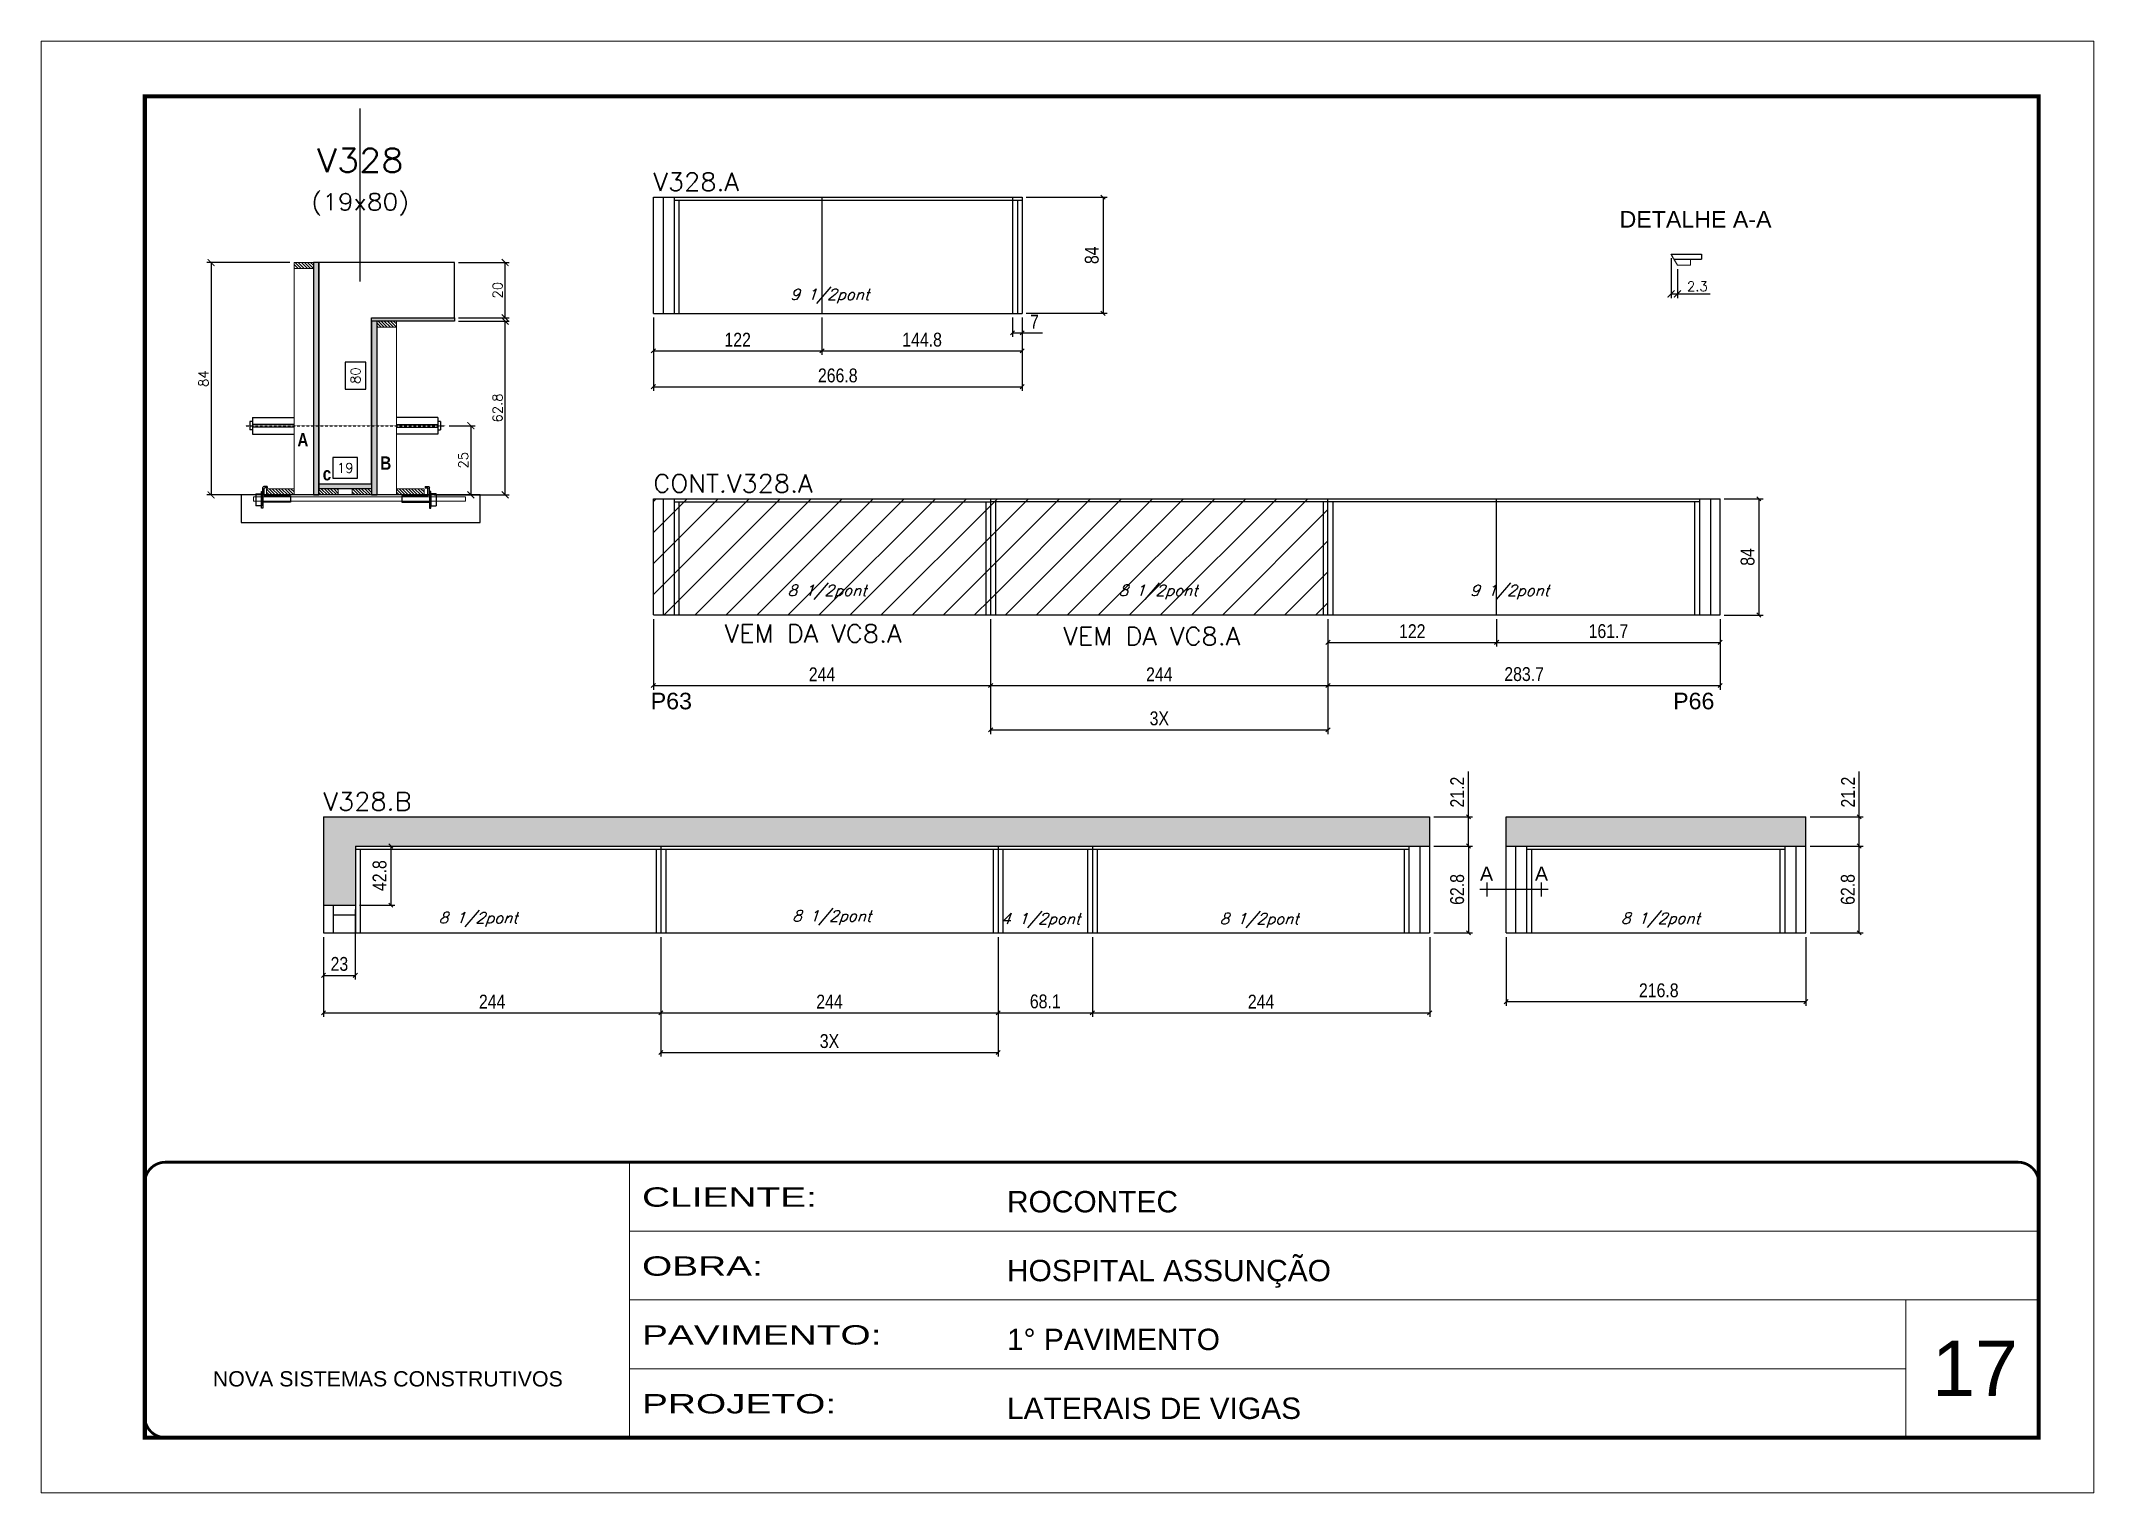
# Model space of a CAD drawing. Extents: x 137137 to 143418, y 10464 to 34486.
# Drawn here: x 137137 to 138622, y 28841 to 29891 of the extents above; entities that cross this region are included whole.
import ezdxf
from ezdxf.enums import TextEntityAlignment as Align

# ---------------------------------------------------------------- set-up
doc = ezdxf.new("R2010")
doc.units = 0
for name, pattern in [('CONTINUO', [0]), ('DASHED', [0.75, 0.5, -0.25]), ('HIDDEN', [0.375, 0.25, -0.125])]:
    doc.linetypes.add(name, pattern=pattern)
for name, color, linetype in [('5', 5, 'Continuous'), ('barrote', 251, 'Continuous'), ('COTA', 241, 'Continuous'), ('Cota Seção (2x)', 4, 'Continuous'), ('detalhes', 4, 'Continuous'), ('Painéis', 200, 'Continuous'), ('presilha', 1, 'Continuous'), ('SARR_2.2x7', 40, 'Continuous'), ('SARR_3.5x7', 81, 'Continuous'), ('TENSOR', 3, 'Continuous'), ('texto', 7, 'Continuous'), ('Texto de Titulo', 7, 'Continuous'), ('Texto Qtd Sarr', 242, 'Continuous')]:
    doc.layers.add(name, color=color, linetype=linetype)
for name, color, linetype, lineweight in [('CARIMBO', 255, 'Continuous', 9), ('CONCRETO', 251, 'Continuous', 25), ('Folhas', 255, 'Continuous', 9), ('Hachura', 251, 'Continuous', 9), ('Madeira', 126, 'Continuous', 18), ('Sarr 2.2x7', 40, 'Continuous', 9), ('SARRAFO DE PRESSAO', 251, 'DASHED', 9), ('SCO-___-LAJ', 2, 'Continuous', 0), ('Texto Seção', 7, 'Continuous', 15)]:
    doc.layers.add(name, color=color, linetype=linetype, lineweight=lineweight)
doc.styles.add('ARIAL', font='arial.ttf')
doc.styles.add('COTA TECNICA', font='techl___.ttf', dxfattribs={"height": 10})
doc.styles.add('REGUA-120', font='ROMANS.shx', dxfattribs={"height": 15})
doc.styles.add('Romans', font='romans.shx')
doc.styles.get("Standard").update_dxf_attribs({"font": 'arial.ttf'})
doc.styles.add('TECNICA', font='techb___.ttf', dxfattribs={"height": 10})
doc.styles.add('Tecnologia', font='')
doc.styles.get('Tecnologia').set_extended_font_data('Forgotten Futurist')
doc.dimstyles.new('Cota Seção (2x)', dxfattribs={"dimtxt": 7, "dimasz": 5, "dimexe": 3, "dimexo": 3, "dimgap": 2, "dimtad": 3, "dimdec": 1, "dimlfac": 0.5, "dimzin": 12, "dimdsep": 46, "dimtxsty": 'Romans', "dimblk": 'ARCHTICK', "dimcen": 0, "dimclrd": 4, "dimclre": 4, "dimclrt": 1, "dimadec": 1, "dimazin": 3, "dimtfac": 1, "dimtdec": 1, "dimtmove": 0, "dimatfit": 3, "dimldrblk": 'OBLIQUE', "dimfxl": 1, "dimtolj": 1, "dimtzin": 12, "dimarcsym": 0})
doc.dimstyles.new('Cota Seção interna', dxfattribs={"dimtxt": 7, "dimasz": 6, "dimexe": 0.18, "dimexo": 2, "dimgap": -4, "dimtad": 3, "dimdec": 1, "dimlfac": 0.5, "dimzin": 12, "dimdsep": 46, "dimtxsty": 'Romans', "dimblk": 'ARCHTICK', "dimcen": 0.09, "dimse1": 1, "dimse2": 1, "dimsd1": 1, "dimsd2": 1, "dimclrd": 180, "dimclre": 5, "dimclrt": 1, "dimadec": 0, "dimazin": 3, "dimtfac": 1, "dimtdec": 1, "dimtofl": 0, "dimtmove": 0, "dimatfit": 3, "dimldrblk": 'ARCHTICK', "dimfxl": 1, "dimtolj": 1, "dimtzin": 0, "dimarcsym": 0})
doc.dimstyles.new('PAINEL', dxfattribs={"dimtxt": 10, "dimasz": 3, "dimexe": 3, "dimexo": 3, "dimgap": 3, "dimtad": 1, "dimdec": 1, "dimzin": 12, "dimdsep": 46, "dimtxsty": 'COTA TECNICA', "dimblk1": 'OBLIQUE', "dimblk2": 'OBLIQUE', "dimsah": 1, "dimcen": 0.9, "dimclrd": 4, "dimclre": 4, "dimclrt": 240, "dimadec": 1, "dimazin": 3, "dimtfac": 1, "dimtdec": 1, "dimtmove": 0, "dimatfit": 3, "dimfxl": 1, "dimtolj": 1, "dimtzin": 12, "dimarcsym": 0})
pattern_1 = [(45, (-3183.5, -2297.15), (-11.2253202, 11.2253202), [])]

msp = doc.modelspace()

# ---------------------------------------------------------------- texts
at = {"layer": '5', "color": 7, "linetype": 'Continuous'}
msp.add_text('DETALHE A-A', height=12, rotation=359.99996, dxfattribs=at).set_placement((138279.15, 29756.58))
at = {"layer": '5', "linetype": 'Continuous'}
for s, p in [('P63', (137578.31, 29408.19)), ('P66', (138317.9, 29408.2))]:
    msp.add_text(s, height=12, rotation=0.00004, dxfattribs=at).set_placement(p)
at = {"layer": 'CARIMBO', "style": 'ARIAL'}
msp.add_text('17', height=40, dxfattribs=at).set_placement((138505.15, 28911.62))
at = {"layer": 'detalhes', "style": 'TECNICA'}
for s, p in [('A', (137322.71, 29598.32)), ('c', (137341.04, 29573.78)), ('B', (137382.68, 29581.48))]:
    msp.add_text(s, height=9.6, rotation=360, dxfattribs=at).set_placement(p)
at = {"layer": 'detalhes', "color": 0, "linetype": 'Continuous', "style": 'ARIAL'}
for p in [(138182.91, 29289.3), (138222.67, 29289.3)]:
    msp.add_text('A', height=10.22, dxfattribs=at).set_placement(p, align=Align.MIDDLE_CENTER)
at = {"layer": 'texto', "color": 2, "char_height": 8, "attachment_point": 5, "style": 'Romans'}
for s, insert in [('{\\Q19;\\C256;9 1/2pont}', (137707.8, 29706.93)), ('{\\Q19;\\C256;8 1/2pont}', (137705.84, 29492.89)), ('{\\Q19;\\C256;8 1/2pont}', (137945.33, 29492.89)), ('{\\Q19;\\C256;9 1/2pont}', (138199.62, 29492.89)), ('{\\Q19;\\C256;8 1/2pont}', (137453.48, 29256.12)), ('{\\Q19;\\C256;8 1/2pont}', (137709.23, 29257.46)), ('{\\Q19;\\C256;4 1/2pont}', (137860.42, 29255.46)), ('{\\Q19;\\C256;8 1/2pont}', (138018.44, 29255.46)), ('{\\Q19;\\C256;8 1/2pont}', (138308.69, 29255.76))]:
    msp.add_mtext(s, dxfattribs=dict(at, insert=insert))
at = {"layer": 'Texto Seção', "style": 'REGUA-120', "width": 1.05}
for s, p in [('V328.A', (137580.21, 29783.16)), ('CONT.V328.A', (137580.21, 29565.05)), ('VEM DA VC8.A', (137631.71, 29456.54)), ('VEM DA VC8.A', (137876.69, 29454.6)), ('V328.B', (137341.61, 29335.09))]:
    msp.add_text(s, height=13, dxfattribs=at).set_placement(p)

# ---------------------------------------------------------------- blocks, each defined once
blk = doc.blocks.new('9999999999')
at = {"color": 30, "linetype": 'CONTINUO'}
for p, q in [((98564.6, 34230.2), (98564.6, 34429.4)), ((98564.6, 34379.6), (99584, 34379.6)), ((98564.6, 34329.8), (99488, 34329.8)), ((99584, 34329.8), (99488, 34329.8)), ((99488, 34329.8), (99488, 34230.2)), ((98564.6, 34280), (99488, 34280))]:
    blk.add_line(p, q, dxfattribs=at)
at = {"color": 30, "linetype": 'CONTINUO', "const_width": 2}
blk.add_lwpolyline([(99584, 34230.2), (99584, 34414.4, 0.414214), (99569, 34429.4), (98229, 34429.4, 0.414214), (98214, 34414.4), (98214, 34245.2, 0.414214), (98229, 34230.2), (99584, 34230.2)], format="xyb", dxfattribs=at)
at = {"layer": 'Folhas'}
blk.add_lwpolyline([(98139, 34190.2), (99624, 34190.2), (99624, 35240.2), (98139, 35240.2)], close=True, dxfattribs=at)
at = {"layer": 'Folhas', "color": 30, "const_width": 3}
blk.add_lwpolyline([(98214, 34230.2), (99584, 34230.2), (99584, 35200.2), (98214, 35200.2)], close=True, dxfattribs=at)
at = {"color": 7, "linetype": 'Continuous', "ltscale": 5, "style": 'ARIAL'}
for s, height, p in [('ROCONTEC', 15.48, (98837.7, 34393.1)), ('HOSPITAL ASSUNÇÃO', 15.483, (98837.7, 34343.3)), ('1° PAVIMENTO', 15.483, (98837.7, 34293.5)), ('NOVA SISTEMAS CONSTRUTIVOS', 11.059, (98263.2, 34267.2)), ('LATERAIS DE VIGAS', 15.483, (98837.7, 34243.7))]:
    blk.add_text(s, height=height, dxfattribs=at).set_placement(p)
at = {"layer": 'Folhas', "color": 7, "style": 'Tecnologia', "width": 1.5}
for s, p in [('CLIENTE:', (98573.7, 34397.2)), ('OBRA:', (98573.7, 34347.3)), ('PAVIMENTO:', (98573.7, 34297.5)), ('PROJETO:', (98573.7, 34247.7))]:
    blk.add_text(s, height=14, dxfattribs=at).set_placement(p)
blk = doc.blocks.new('titulo1')
at = {"layer": 'Defpoints', "color": 252, "linetype": 'HIDDEN', "ltscale": 2}
blk.add_line((0, 0), (0, 125), dxfattribs=at)
at = {"layer": 'Defpoints', "style": 'Romans', "oblique": 15}
blk.add_attdef('FOLHA', text='', height=10, dxfattribs=at).set_placement((0, 15.6), align=Align.MIDDLE_CENTER)
at = {"layer": 'Texto Qtd Sarr', "color": 3, "style": 'Romans', "oblique": 15}
for tag, height, p in [('TITULO', 17, (0, 71.4)), ('SEÇÃO', 12, (0, 41.5))]:
    blk.add_attdef(tag, text='', height=height, dxfattribs=at).set_placement(p, align=Align.MIDDLE_CENTER)
blk = doc.blocks.new('_ArchTick')
at = {"color": 0, "linetype": 'ByBlock', "const_width": 0.15}
blk.add_lwpolyline([(-0.5, -0.5), (0.5, 0.5)], dxfattribs=at)
blk = doc.blocks.new('*D130')
at = {"layer": 'COTA', "color": 4, "lineweight": -2, "transparency": 16777216}
for p, q in [((137439.3, 29688.9), (137476, 29688.9)), ((137473, 29563.3), (137473, 29688.9)), ((137421.7, 29563.3), (137476, 29563.3))]:
    blk.add_line(p, q, dxfattribs=at)
at = {"layer": 'Defpoints', "color": 0, "transparency": 16777216}
for p in [(137436.3, 29688.9), (137473, 29688.9), (137418.7, 29563.3)]:
    blk.add_point(p, dxfattribs=at)
at = {"layer": 'COTA', "color": 4, "lineweight": -2, "transparency": 16777216, "xscale": 5, "yscale": 5, "zscale": 5}
for p, rotation in [((137473, 29688.9), 90), ((137473, 29563.3), 270)]:
    blk.add_blockref('_ArchTick', p, dxfattribs=dict(at, rotation=rotation))
at = {"layer": 'COTA', "color": 1, "transparency": 16777216, "insert": (137467.5, 29626.1), "char_height": 7, "attachment_point": 5, "rotation": 90, "style": 'Romans'}
blk.add_mtext('\\A1;62.8', dxfattribs=at)
blk = doc.blocks.new('_Oblique')
at = {"color": 0, "linetype": 'ByBlock', "lineweight": -2}
blk.add_line((-0.5, -0.5), (0.5, 0.5), dxfattribs=at)
blk = doc.blocks.new('*D131')
at = {"layer": 'COTA', "color": 4, "lineweight": -2, "transparency": 16777216}
for p, q in [((137439.3, 29731.3), (137476, 29731.3)), ((137473, 29691.3), (137473, 29731.3)), ((137439.3, 29691.3), (137476, 29691.3))]:
    blk.add_line(p, q, dxfattribs=at)
at = {"layer": 'Defpoints', "color": 0, "transparency": 16777216}
for p in [(137436.3, 29731.3), (137473, 29731.3), (137436.3, 29691.3)]:
    blk.add_point(p, dxfattribs=at)
at = {"layer": 'COTA', "color": 4, "lineweight": -2, "transparency": 16777216, "xscale": 5, "yscale": 5, "zscale": 5}
for p, rotation in [((137473, 29731.3), 90), ((137473, 29691.3), 270)]:
    blk.add_blockref('_ArchTick', p, dxfattribs=dict(at, rotation=rotation))
at = {"layer": 'COTA', "color": 1, "transparency": 16777216, "insert": (137467.5, 29711.3), "char_height": 7, "attachment_point": 5, "rotation": 90, "style": 'Romans'}
blk.add_mtext('\\A1;20', dxfattribs=at)
blk = doc.blocks.new('*D132')
at = {"layer": 'Cota Seção (2x)', "color": 180, "lineweight": -2, "transparency": 16777216}
for p, q in [((137372.3, 29659.2), (137357.3, 29659.2)), ((137357.3, 29659.2), (137357.3, 29639.8)), ((137372.3, 29639.8), (137372.3, 29659.2)), ((137357.3, 29639.8), (137372.3, 29639.8))]:
    blk.add_line(p, q, dxfattribs=at)
at = {"layer": 'Defpoints', "color": 0, "transparency": 16777216}
for p in [(137376.3, 29731.3), (137376.3, 29731.3), (137376.3, 29571.3)]:
    blk.add_point(p, dxfattribs=at)
at = {"layer": 'Cota Seção (2x)', "color": 1, "transparency": 16777216, "insert": (137364.8, 29649.5), "char_height": 7, "attachment_point": 5, "rotation": 90, "style": 'Romans'}
blk.add_mtext('\\A1;80', dxfattribs=at)
blk = doc.blocks.new('PRESILHA METÁLICA 1')
at = {"layer": 'presilha'}
for p, q in [((0, 13), (6, 13)), ((0, 13), (0, 0)), ((6, 0), (0, 0)), ((6, 15.5), (7.5, 15.5)), ((6, -2.5), (6, 15.5)), ((6, 13), (6, 0)), ((7.5, 10.6), (7.5, 19.9)), ((7.5, 15.5), (7.5, -2.5)), ((37.5, 4.1), (7.5, 4.1)), ((12, 21), (8.6, 21)), ((9, 11.6), (9, 18.9)), ((12, 19.5), (9.6, 19.5)), ((37.5, 11), (9.6, 11)), ((12, 21), (12, 19.5)), ((37.5, 11), (37.5, 4.1)), ((7.5, -2.5), (6, -2.5))]:
    blk.add_line(p, q, dxfattribs=at)
for centre, radius, start, end in [((8.6, 19.9), 1.14, 90, 180), ((9.6, 18.9), 0.57, 90, 180), ((9.6, 11.6), 0.57, 180, 270)]:
    blk.add_arc(centre, radius, start, end, dxfattribs=at)
blk = doc.blocks.new('*D133')
at = {"layer": 'Cota Seção (2x)', "color": 180, "lineweight": -2, "transparency": 16777216}
for p, q in [((137366.3, 29590.3), (137348.3, 29590.3)), ((137348.3, 29590.3), (137348.3, 29575.3)), ((137366.3, 29575.3), (137366.3, 29590.3)), ((137348.3, 29575.3), (137366.3, 29575.3))]:
    blk.add_line(p, q, dxfattribs=at)
at = {"layer": 'Defpoints', "color": 0, "transparency": 16777216}
for p in [(137376.3, 29571.3), (137338.3, 29563.3), (137376.3, 29563.3)]:
    blk.add_point(p, dxfattribs=at)
at = {"layer": 'Cota Seção (2x)', "color": 1, "transparency": 16777216, "insert": (137357.3, 29582.8), "char_height": 7, "attachment_point": 5, "style": 'Romans'}
blk.add_mtext('\\A1;19', dxfattribs=at)
blk = doc.blocks.new('*D134')
at = {"layer": 'COTA', "color": 4, "lineweight": -2, "transparency": 16777216}
for p, q in [((137317.3, 29731.3), (137257.3, 29731.3)), ((137260.3, 29731.3), (137260.3, 29563.3)), ((137317.3, 29563.3), (137257.3, 29563.3))]:
    blk.add_line(p, q, dxfattribs=at)
at = {"layer": 'Defpoints', "color": 0, "transparency": 16777216}
for p in [(137320.3, 29731.3), (137260.3, 29563.3), (137320.3, 29563.3)]:
    blk.add_point(p, dxfattribs=at)
at = {"layer": 'COTA', "color": 4, "lineweight": -2, "transparency": 16777216, "xscale": 5, "yscale": 5, "zscale": 5}
for p, rotation in [((137260.3, 29731.3), 90), ((137260.3, 29563.3), 270)]:
    blk.add_blockref('_ArchTick', p, dxfattribs=dict(at, rotation=rotation))
at = {"layer": 'COTA', "color": 1, "transparency": 16777216, "insert": (137254.8, 29647.3), "char_height": 7, "attachment_point": 5, "rotation": 90, "style": 'Romans'}
blk.add_mtext('\\A1;84', dxfattribs=at)
blk = doc.blocks.new('*D135')
at = {"layer": 'COTA', "color": 4, "lineweight": -2, "transparency": 16777216}
for p, q in [((137432.6, 29613.3), (137451.2, 29613.3)), ((137448.2, 29613.3), (137448.2, 29563.3)), ((137432.6, 29563.3), (137451.2, 29563.3))]:
    blk.add_line(p, q, dxfattribs=at)
at = {"layer": 'Defpoints', "color": 0, "transparency": 16777216}
for p in [(137429.6, 29613.3), (137429.6, 29563.3), (137448.2, 29563.3)]:
    blk.add_point(p, dxfattribs=at)
at = {"layer": 'COTA', "color": 4, "lineweight": -2, "transparency": 16777216, "xscale": 5, "yscale": 5, "zscale": 5}
for p, rotation in [((137448.2, 29613.3), 90), ((137448.2, 29563.3), 270)]:
    blk.add_blockref('_ArchTick', p, dxfattribs=dict(at, rotation=rotation))
at = {"layer": 'COTA', "color": 1, "transparency": 16777216, "insert": (137442.7, 29588.3), "char_height": 7, "attachment_point": 5, "rotation": 90, "style": 'Romans'}
blk.add_mtext('\\A1;25', dxfattribs=at)
blk = doc.blocks.new('*D140')
at = {"layer": 'COTA', "color": 4, "lineweight": -2, "ltscale": 25, "transparency": 16777216}
for p, q in [((137580.2, 29473.4), (137580.2, 29422.4)), ((137824.2, 29473.4), (137824.2, 29422.4)), ((137580.2, 29425.4), (137824.2, 29425.4))]:
    blk.add_line(p, q, dxfattribs=at)
at = {"layer": 'Defpoints', "color": 0, "ltscale": 25, "transparency": 16777216}
for p in [(137580.2, 29476.4), (137824.2, 29476.4), (137824.2, 29425.4)]:
    blk.add_point(p, dxfattribs=at)
at = {"layer": 'COTA', "color": 4, "lineweight": -2, "ltscale": 25, "transparency": 16777216, "xscale": 3, "yscale": 3, "zscale": 3, "rotation": 180}
blk.add_blockref('_Oblique', (137580.2, 29425.4), dxfattribs=at)
at = {"layer": 'COTA', "color": 4, "lineweight": -2, "ltscale": 25, "transparency": 16777216, "xscale": 3, "yscale": 3, "zscale": 3}
blk.add_blockref('_Oblique', (137824.2, 29425.4), dxfattribs=at)
at = {"layer": 'COTA', "color": 240, "ltscale": 25, "transparency": 16777216, "insert": (137702.2, 29433.5), "char_height": 10, "attachment_point": 5, "style": 'COTA TECNICA'}
blk.add_mtext('\\A1;244', dxfattribs=at)
blk = doc.blocks.new('*D141')
at = {"layer": 'COTA', "color": 4, "lineweight": -2, "ltscale": 25, "transparency": 16777216}
for p, q in [((137824.2, 29473.4), (137824.2, 29422.4)), ((138068.2, 29473.4), (138068.2, 29422.4)), ((137824.2, 29425.4), (138068.2, 29425.4))]:
    blk.add_line(p, q, dxfattribs=at)
at = {"layer": 'Defpoints', "color": 0, "ltscale": 25, "transparency": 16777216}
for p in [(137824.2, 29476.4), (138068.2, 29476.4), (138068.2, 29425.4)]:
    blk.add_point(p, dxfattribs=at)
at = {"layer": 'COTA', "color": 4, "lineweight": -2, "ltscale": 25, "transparency": 16777216, "xscale": 3, "yscale": 3, "zscale": 3, "rotation": 180}
blk.add_blockref('_Oblique', (137824.2, 29425.4), dxfattribs=at)
at = {"layer": 'COTA', "color": 4, "lineweight": -2, "ltscale": 25, "transparency": 16777216, "xscale": 3, "yscale": 3, "zscale": 3}
blk.add_blockref('_Oblique', (138068.2, 29425.4), dxfattribs=at)
at = {"layer": 'COTA', "color": 240, "ltscale": 25, "transparency": 16777216, "insert": (137946.2, 29433.5), "char_height": 10, "attachment_point": 5, "style": 'COTA TECNICA'}
blk.add_mtext('\\A1;244', dxfattribs=at)
blk = doc.blocks.new('*D142')
at = {"layer": 'COTA', "color": 4, "lineweight": -2, "ltscale": 25, "transparency": 16777216}
for p, q in [((138354.9, 29560.4), (138382.9, 29560.4)), ((138379.9, 29560.4), (138379.9, 29476.4)), ((138354.9, 29476.4), (138382.9, 29476.4))]:
    blk.add_line(p, q, dxfattribs=at)
at = {"layer": 'Defpoints', "color": 0, "ltscale": 25, "transparency": 16777216}
for p in [(138351.9, 29560.4), (138351.9, 29476.4), (138379.9, 29476.4)]:
    blk.add_point(p, dxfattribs=at)
at = {"layer": 'COTA', "color": 4, "lineweight": -2, "ltscale": 25, "transparency": 16777216, "xscale": 3, "yscale": 3, "zscale": 3}
for p, rotation in [((138379.9, 29560.4), 90), ((138379.9, 29476.4), 270)]:
    blk.add_blockref('_Oblique', p, dxfattribs=dict(at, rotation=rotation))
at = {"layer": 'COTA', "color": 240, "ltscale": 25, "transparency": 16777216, "insert": (138371.8, 29518.4), "char_height": 10, "attachment_point": 5, "rotation": 90, "style": 'COTA TECNICA'}
blk.add_mtext('\\A1;84', dxfattribs=at)
blk = doc.blocks.new('*D136')
at = {"layer": 'COTA', "color": 4, "lineweight": -2, "ltscale": 25, "transparency": 16777216}
for p, q in [((137824.2, 29473.4), (137824.2, 29390.3)), ((138068.2, 29473.4), (138068.2, 29390.3)), ((137824.2, 29393.3), (138068.2, 29393.3))]:
    blk.add_line(p, q, dxfattribs=at)
at = {"layer": 'Defpoints', "color": 0, "ltscale": 25, "transparency": 16777216}
for p in [(137824.2, 29476.4), (138068.2, 29476.4), (138068.2, 29393.3)]:
    blk.add_point(p, dxfattribs=at)
at = {"layer": 'COTA', "color": 4, "lineweight": -2, "ltscale": 25, "transparency": 16777216, "xscale": 3, "yscale": 3, "zscale": 3, "rotation": 180}
blk.add_blockref('_Oblique', (137824.2, 29393.3), dxfattribs=at)
at = {"layer": 'COTA', "color": 4, "lineweight": -2, "ltscale": 25, "transparency": 16777216, "xscale": 3, "yscale": 3, "zscale": 3}
blk.add_blockref('_Oblique', (138068.2, 29393.3), dxfattribs=at)
at = {"layer": 'COTA', "color": 240, "ltscale": 25, "transparency": 16777216, "insert": (137946.2, 29401.6), "char_height": 10, "attachment_point": 5, "style": 'COTA TECNICA'}
blk.add_mtext('\\A1;3X', dxfattribs=at)
blk = doc.blocks.new('*D137')
at = {"layer": 'COTA', "color": 4, "lineweight": -2, "ltscale": 25, "transparency": 16777216}
for p, q in [((138068.2, 29473.4), (138068.2, 29422.4)), ((138351.9, 29473.4), (138351.9, 29422.4)), ((138068.2, 29425.4), (138351.9, 29425.4))]:
    blk.add_line(p, q, dxfattribs=at)
at = {"layer": 'Defpoints', "color": 0, "ltscale": 25, "transparency": 16777216}
for p in [(138068.2, 29476.4), (138351.9, 29476.4), (138351.9, 29425.4)]:
    blk.add_point(p, dxfattribs=at)
at = {"layer": 'COTA', "color": 4, "lineweight": -2, "ltscale": 25, "transparency": 16777216, "xscale": 3, "yscale": 3, "zscale": 3, "rotation": 180}
blk.add_blockref('_Oblique', (138068.2, 29425.4), dxfattribs=at)
at = {"layer": 'COTA', "color": 4, "lineweight": -2, "ltscale": 25, "transparency": 16777216, "xscale": 3, "yscale": 3, "zscale": 3}
blk.add_blockref('_Oblique', (138351.9, 29425.4), dxfattribs=at)
at = {"layer": 'COTA', "color": 240, "ltscale": 25, "transparency": 16777216, "insert": (138210.1, 29433.6), "char_height": 10, "attachment_point": 5, "style": 'COTA TECNICA'}
blk.add_mtext('\\A1;283.7', dxfattribs=at)
blk = doc.blocks.new('*D138')
at = {"layer": 'COTA', "color": 4, "lineweight": -2, "ltscale": 25, "transparency": 16777216}
for p, q in [((138068.2, 29473.4), (138068.2, 29453.6)), ((138190.2, 29473.4), (138190.2, 29453.6)), ((138068.2, 29456.6), (138190.2, 29456.6))]:
    blk.add_line(p, q, dxfattribs=at)
at = {"layer": 'Defpoints', "color": 0, "ltscale": 25, "transparency": 16777216}
for p in [(138068.2, 29476.4), (138190.2, 29476.4), (138190.2, 29456.6)]:
    blk.add_point(p, dxfattribs=at)
at = {"layer": 'COTA', "color": 4, "lineweight": -2, "ltscale": 25, "transparency": 16777216, "xscale": 3, "yscale": 3, "zscale": 3, "rotation": 180}
blk.add_blockref('_Oblique', (138068.2, 29456.6), dxfattribs=at)
at = {"layer": 'COTA', "color": 4, "lineweight": -2, "ltscale": 25, "transparency": 16777216, "xscale": 3, "yscale": 3, "zscale": 3}
blk.add_blockref('_Oblique', (138190.2, 29456.6), dxfattribs=at)
at = {"layer": 'COTA', "color": 240, "ltscale": 25, "transparency": 16777216, "insert": (138129.2, 29464.7), "char_height": 10, "attachment_point": 5, "style": 'COTA TECNICA'}
blk.add_mtext('\\A1;122', dxfattribs=at)
blk = doc.blocks.new('*D139')
at = {"layer": 'COTA', "color": 4, "lineweight": -2, "ltscale": 25, "transparency": 16777216}
for p, q in [((138190.2, 29473.4), (138190.2, 29453.6)), ((138351.9, 29473.4), (138351.9, 29453.6)), ((138190.2, 29456.6), (138351.9, 29456.6))]:
    blk.add_line(p, q, dxfattribs=at)
at = {"layer": 'Defpoints', "color": 0, "ltscale": 25, "transparency": 16777216}
for p in [(138190.2, 29476.4), (138351.9, 29476.4), (138351.9, 29456.6)]:
    blk.add_point(p, dxfattribs=at)
at = {"layer": 'COTA', "color": 4, "lineweight": -2, "ltscale": 25, "transparency": 16777216, "xscale": 3, "yscale": 3, "zscale": 3, "rotation": 180}
blk.add_blockref('_Oblique', (138190.2, 29456.6), dxfattribs=at)
at = {"layer": 'COTA', "color": 4, "lineweight": -2, "ltscale": 25, "transparency": 16777216, "xscale": 3, "yscale": 3, "zscale": 3}
blk.add_blockref('_Oblique', (138351.9, 29456.6), dxfattribs=at)
at = {"layer": 'COTA', "color": 240, "ltscale": 25, "transparency": 16777216, "insert": (138271.1, 29464.7), "char_height": 10, "attachment_point": 5, "style": 'COTA TECNICA'}
blk.add_mtext('\\A1;161.7', dxfattribs=at)
blk = doc.blocks.new('*D143')
at = {"layer": 'COTA', "color": 4, "lineweight": -2, "ltscale": 25, "transparency": 16777216}
for p, q in [((137850, 29778.6), (137908.5, 29778.6)), ((137905.5, 29778.6), (137905.5, 29694.6)), ((137850, 29694.6), (137908.5, 29694.6))]:
    blk.add_line(p, q, dxfattribs=at)
at = {"layer": 'Defpoints', "color": 0, "ltscale": 25, "transparency": 16777216}
for p in [(137847, 29778.6), (137847, 29694.6), (137905.5, 29694.6)]:
    blk.add_point(p, dxfattribs=at)
at = {"layer": 'COTA', "color": 4, "lineweight": -2, "ltscale": 25, "transparency": 16777216, "xscale": 3, "yscale": 3, "zscale": 3}
for p, rotation in [((137905.5, 29778.6), 90), ((137905.5, 29694.6), 270)]:
    blk.add_blockref('_Oblique', p, dxfattribs=dict(at, rotation=rotation))
at = {"layer": 'COTA', "color": 240, "ltscale": 25, "transparency": 16777216, "insert": (137897.4, 29736.6), "char_height": 10, "attachment_point": 5, "rotation": 90, "style": 'COTA TECNICA'}
blk.add_mtext('\\A1;84', dxfattribs=at)
blk = doc.blocks.new('*D146')
at = {"layer": 'COTA', "color": 4, "lineweight": -2, "ltscale": 25, "transparency": 16777216}
for p, q in [((137580.2, 29691.6), (137580.2, 29638.5)), ((137847, 29691.6), (137847, 29638.5)), ((137580.2, 29641.5), (137847, 29641.5))]:
    blk.add_line(p, q, dxfattribs=at)
at = {"layer": 'Defpoints', "color": 0, "ltscale": 25, "transparency": 16777216}
for p in [(137580.2, 29694.6), (137847, 29694.6), (137847, 29641.5)]:
    blk.add_point(p, dxfattribs=at)
at = {"layer": 'COTA', "color": 4, "lineweight": -2, "ltscale": 25, "transparency": 16777216, "xscale": 3, "yscale": 3, "zscale": 3, "rotation": 180}
blk.add_blockref('_Oblique', (137580.2, 29641.5), dxfattribs=at)
at = {"layer": 'COTA', "color": 4, "lineweight": -2, "ltscale": 25, "transparency": 16777216, "xscale": 3, "yscale": 3, "zscale": 3}
blk.add_blockref('_Oblique', (137847, 29641.5), dxfattribs=at)
at = {"layer": 'COTA', "color": 240, "ltscale": 25, "transparency": 16777216, "insert": (137713.6, 29649.6), "char_height": 10, "attachment_point": 5, "style": 'COTA TECNICA'}
blk.add_mtext('\\A1;266.8', dxfattribs=at)
blk = doc.blocks.new('*D147')
at = {"layer": 'COTA', "color": 4, "lineweight": -2, "ltscale": 25, "transparency": 16777216}
for p, q in [((137580.2, 29691.6), (137580.2, 29664.5)), ((137702.2, 29691.6), (137702.2, 29664.5)), ((137580.2, 29667.5), (137702.2, 29667.5))]:
    blk.add_line(p, q, dxfattribs=at)
at = {"layer": 'Defpoints', "color": 0, "ltscale": 25, "transparency": 16777216}
for p in [(137580.2, 29694.6), (137702.2, 29694.6), (137702.2, 29667.5)]:
    blk.add_point(p, dxfattribs=at)
at = {"layer": 'COTA', "color": 4, "lineweight": -2, "ltscale": 25, "transparency": 16777216, "xscale": 3, "yscale": 3, "zscale": 3, "rotation": 180}
blk.add_blockref('_Oblique', (137580.2, 29667.5), dxfattribs=at)
at = {"layer": 'COTA', "color": 4, "lineweight": -2, "ltscale": 25, "transparency": 16777216, "xscale": 3, "yscale": 3, "zscale": 3}
blk.add_blockref('_Oblique', (137702.2, 29667.5), dxfattribs=at)
at = {"layer": 'COTA', "color": 240, "ltscale": 25, "transparency": 16777216, "insert": (137641.2, 29675.5), "char_height": 10, "attachment_point": 5, "style": 'COTA TECNICA'}
blk.add_mtext('\\A1;122', dxfattribs=at)
blk = doc.blocks.new('*D148')
at = {"layer": 'COTA', "color": 4, "lineweight": -2, "ltscale": 25, "transparency": 16777216}
for p, q in [((137702.2, 29691.6), (137702.2, 29664.5)), ((137847, 29691.6), (137847, 29664.5)), ((137702.2, 29667.5), (137847, 29667.5))]:
    blk.add_line(p, q, dxfattribs=at)
at = {"layer": 'Defpoints', "color": 0, "ltscale": 25, "transparency": 16777216}
for p in [(137702.2, 29694.6), (137847, 29694.6), (137847, 29667.5)]:
    blk.add_point(p, dxfattribs=at)
at = {"layer": 'COTA', "color": 4, "lineweight": -2, "ltscale": 25, "transparency": 16777216, "xscale": 3, "yscale": 3, "zscale": 3, "rotation": 180}
blk.add_blockref('_Oblique', (137702.2, 29667.5), dxfattribs=at)
at = {"layer": 'COTA', "color": 4, "lineweight": -2, "ltscale": 25, "transparency": 16777216, "xscale": 3, "yscale": 3, "zscale": 3}
blk.add_blockref('_Oblique', (137847, 29667.5), dxfattribs=at)
at = {"layer": 'COTA', "color": 240, "ltscale": 25, "transparency": 16777216, "insert": (137774.6, 29675.5), "char_height": 10, "attachment_point": 5, "style": 'COTA TECNICA'}
blk.add_mtext('\\A1;144.8', dxfattribs=at)
blk = doc.blocks.new('*D149')
at = {"layer": 'COTA', "color": 4, "lineweight": -2, "ltscale": 25, "transparency": 16777216}
for p, q in [((137341.6, 29243.5), (137341.6, 29185.7)), ((137585.6, 29243.5), (137585.6, 29185.7)), ((137341.6, 29188.7), (137585.6, 29188.7))]:
    blk.add_line(p, q, dxfattribs=at)
at = {"layer": 'Defpoints', "color": 0, "ltscale": 25, "transparency": 16777216}
for p in [(137341.6, 29246.5), (137585.6, 29246.5), (137585.6, 29188.7)]:
    blk.add_point(p, dxfattribs=at)
at = {"layer": 'COTA', "color": 4, "lineweight": -2, "ltscale": 25, "transparency": 16777216, "xscale": 3, "yscale": 3, "zscale": 3, "rotation": 180}
blk.add_blockref('_Oblique', (137341.6, 29188.7), dxfattribs=at)
at = {"layer": 'COTA', "color": 4, "lineweight": -2, "ltscale": 25, "transparency": 16777216, "xscale": 3, "yscale": 3, "zscale": 3}
blk.add_blockref('_Oblique', (137585.6, 29188.7), dxfattribs=at)
at = {"layer": 'COTA', "color": 240, "ltscale": 25, "transparency": 16777216, "insert": (137463.6, 29196.8), "char_height": 10, "attachment_point": 5, "style": 'COTA TECNICA'}
blk.add_mtext('\\A1;244', dxfattribs=at)
blk = doc.blocks.new('*D150')
at = {"layer": 'COTA', "color": 4, "lineweight": -2, "ltscale": 25, "transparency": 16777216}
for p, q in [((137585.6, 29243.5), (137585.6, 29185.7)), ((137829.6, 29243.5), (137829.6, 29185.7)), ((137585.6, 29188.7), (137829.6, 29188.7))]:
    blk.add_line(p, q, dxfattribs=at)
at = {"layer": 'Defpoints', "color": 0, "ltscale": 25, "transparency": 16777216}
for p in [(137585.6, 29246.5), (137829.6, 29246.5), (137829.6, 29188.7)]:
    blk.add_point(p, dxfattribs=at)
at = {"layer": 'COTA', "color": 4, "lineweight": -2, "ltscale": 25, "transparency": 16777216, "xscale": 3, "yscale": 3, "zscale": 3, "rotation": 180}
blk.add_blockref('_Oblique', (137585.6, 29188.7), dxfattribs=at)
at = {"layer": 'COTA', "color": 4, "lineweight": -2, "ltscale": 25, "transparency": 16777216, "xscale": 3, "yscale": 3, "zscale": 3}
blk.add_blockref('_Oblique', (137829.6, 29188.7), dxfattribs=at)
at = {"layer": 'COTA', "color": 240, "ltscale": 25, "transparency": 16777216, "insert": (137707.6, 29196.8), "char_height": 10, "attachment_point": 5, "style": 'COTA TECNICA'}
blk.add_mtext('\\A1;244', dxfattribs=at)
blk = doc.blocks.new('*D151')
at = {"layer": 'COTA', "color": 4, "lineweight": -2, "ltscale": 25, "transparency": 16777216}
for p, q in [((137829.6, 29243.5), (137829.6, 29185.7)), ((137897.8, 29243.5), (137897.8, 29185.7)), ((137829.6, 29188.7), (137897.8, 29188.7))]:
    blk.add_line(p, q, dxfattribs=at)
at = {"layer": 'Defpoints', "color": 0, "ltscale": 25, "transparency": 16777216}
for p in [(137829.6, 29246.5), (137897.8, 29246.5), (137897.8, 29188.7)]:
    blk.add_point(p, dxfattribs=at)
at = {"layer": 'COTA', "color": 4, "lineweight": -2, "ltscale": 25, "transparency": 16777216, "xscale": 3, "yscale": 3, "zscale": 3, "rotation": 180}
blk.add_blockref('_Oblique', (137829.6, 29188.7), dxfattribs=at)
at = {"layer": 'COTA', "color": 4, "lineweight": -2, "ltscale": 25, "transparency": 16777216, "xscale": 3, "yscale": 3, "zscale": 3}
blk.add_blockref('_Oblique', (137897.8, 29188.7), dxfattribs=at)
at = {"layer": 'COTA', "color": 240, "ltscale": 25, "transparency": 16777216, "insert": (137863.7, 29196.9), "char_height": 10, "attachment_point": 5, "style": 'COTA TECNICA'}
blk.add_mtext('\\A1;68.1', dxfattribs=at)
blk = doc.blocks.new('*D152')
at = {"layer": 'COTA', "color": 4, "lineweight": -2, "ltscale": 25, "transparency": 16777216}
for p, q in [((137897.8, 29243.5), (137897.8, 29185.7)), ((138141.8, 29243.5), (138141.8, 29185.7)), ((137897.8, 29188.7), (138141.8, 29188.7))]:
    blk.add_line(p, q, dxfattribs=at)
at = {"layer": 'Defpoints', "color": 0, "ltscale": 25, "transparency": 16777216}
for p in [(137897.8, 29246.5), (138141.8, 29246.5), (138141.8, 29188.7)]:
    blk.add_point(p, dxfattribs=at)
at = {"layer": 'COTA', "color": 4, "lineweight": -2, "ltscale": 25, "transparency": 16777216, "xscale": 3, "yscale": 3, "zscale": 3, "rotation": 180}
blk.add_blockref('_Oblique', (137897.8, 29188.7), dxfattribs=at)
at = {"layer": 'COTA', "color": 4, "lineweight": -2, "ltscale": 25, "transparency": 16777216, "xscale": 3, "yscale": 3, "zscale": 3}
blk.add_blockref('_Oblique', (138141.8, 29188.7), dxfattribs=at)
at = {"layer": 'COTA', "color": 240, "ltscale": 25, "transparency": 16777216, "insert": (138019.8, 29196.8), "char_height": 10, "attachment_point": 5, "style": 'COTA TECNICA'}
blk.add_mtext('\\A1;244', dxfattribs=at)
blk = doc.blocks.new('*D153')
at = {"layer": 'COTA', "color": 4, "lineweight": -2, "ltscale": 25, "transparency": 16777216}
for p, q in [((138197.1, 29243.5), (138197.1, 29193.8)), ((138413.9, 29243.5), (138413.9, 29193.8)), ((138197.1, 29196.8), (138413.9, 29196.8))]:
    blk.add_line(p, q, dxfattribs=at)
at = {"layer": 'Defpoints', "color": 0, "ltscale": 25, "transparency": 16777216}
for p in [(138197.1, 29246.5), (138413.9, 29246.5), (138413.9, 29196.8)]:
    blk.add_point(p, dxfattribs=at)
at = {"layer": 'COTA', "color": 4, "lineweight": -2, "ltscale": 25, "transparency": 16777216, "xscale": 3, "yscale": 3, "zscale": 3, "rotation": 180}
blk.add_blockref('_Oblique', (138197.1, 29196.8), dxfattribs=at)
at = {"layer": 'COTA', "color": 4, "lineweight": -2, "ltscale": 25, "transparency": 16777216, "xscale": 3, "yscale": 3, "zscale": 3}
blk.add_blockref('_Oblique', (138413.9, 29196.8), dxfattribs=at)
at = {"layer": 'COTA', "color": 240, "ltscale": 25, "transparency": 16777216, "insert": (138307.5, 29204.9), "char_height": 10, "attachment_point": 5, "style": 'COTA TECNICA'}
blk.add_mtext('\\A1;216.8', dxfattribs=at)
blk = doc.blocks.new('*D154')
at = {"layer": 'COTA', "color": 4, "lineweight": -2, "ltscale": 25, "transparency": 16777216}
for p, q in [((137585.6, 29243.5), (137585.6, 29157)), ((137829.6, 29243.5), (137829.6, 29157)), ((137585.6, 29160), (137829.6, 29160))]:
    blk.add_line(p, q, dxfattribs=at)
at = {"layer": 'Defpoints', "color": 0, "ltscale": 25, "transparency": 16777216}
for p in [(137585.6, 29246.5), (137829.6, 29246.5), (137829.6, 29160)]:
    blk.add_point(p, dxfattribs=at)
at = {"layer": 'COTA', "color": 4, "lineweight": -2, "ltscale": 25, "transparency": 16777216, "xscale": 3, "yscale": 3, "zscale": 3, "rotation": 180}
blk.add_blockref('_Oblique', (137585.6, 29160), dxfattribs=at)
at = {"layer": 'COTA', "color": 4, "lineweight": -2, "ltscale": 25, "transparency": 16777216, "xscale": 3, "yscale": 3, "zscale": 3}
blk.add_blockref('_Oblique', (137829.6, 29160), dxfattribs=at)
at = {"layer": 'COTA', "color": 240, "ltscale": 25, "transparency": 16777216, "insert": (137707.6, 29168.2), "char_height": 10, "attachment_point": 5, "style": 'COTA TECNICA'}
blk.add_mtext('\\A1;3X', dxfattribs=at)
blk = doc.blocks.new('*D155')
at = {"layer": 'COTA', "color": 4, "lineweight": -2, "ltscale": 25, "transparency": 16777216}
for p, q in [((137367.6, 29309.3), (137393.3, 29309.3)), ((137390.3, 29309.3), (137390.3, 29266.5)), ((137367.6, 29266.5), (137393.3, 29266.5))]:
    blk.add_line(p, q, dxfattribs=at)
at = {"layer": 'Defpoints', "color": 0, "ltscale": 25, "transparency": 16777216}
for p in [(137364.6, 29309.3), (137364.6, 29266.5), (137390.3, 29266.5)]:
    blk.add_point(p, dxfattribs=at)
at = {"layer": 'COTA', "color": 4, "lineweight": -2, "ltscale": 25, "transparency": 16777216, "xscale": 3, "yscale": 3, "zscale": 3}
for p, rotation in [((137390.3, 29309.3), 90), ((137390.3, 29266.5), 270)]:
    blk.add_blockref('_Oblique', p, dxfattribs=dict(at, rotation=rotation))
at = {"layer": 'COTA', "color": 240, "ltscale": 25, "transparency": 16777216, "insert": (137382.2, 29287.9), "char_height": 10, "attachment_point": 5, "rotation": 90, "style": 'COTA TECNICA'}
blk.add_mtext('\\A1;42.8', dxfattribs=at)
blk = doc.blocks.new('*D156')
at = {"layer": 'COTA', "color": 4, "lineweight": -2, "ltscale": 25, "transparency": 16777216}
for p, q in [((137364.6, 29263.5), (137364.6, 29212.8)), ((137341.6, 29243.5), (137341.6, 29212.8)), ((137341.6, 29215.8), (137364.6, 29215.8))]:
    blk.add_line(p, q, dxfattribs=at)
at = {"layer": 'Defpoints', "color": 0, "ltscale": 25, "transparency": 16777216}
for p in [(137364.6, 29266.5), (137341.6, 29246.5), (137364.6, 29215.8)]:
    blk.add_point(p, dxfattribs=at)
at = {"layer": 'COTA', "color": 4, "lineweight": -2, "ltscale": 25, "transparency": 16777216, "xscale": 3, "yscale": 3, "zscale": 3, "rotation": 180}
blk.add_blockref('_Oblique', (137341.6, 29215.8), dxfattribs=at)
at = {"layer": 'COTA', "color": 4, "lineweight": -2, "ltscale": 25, "transparency": 16777216, "xscale": 3, "yscale": 3, "zscale": 3}
blk.add_blockref('_Oblique', (137364.6, 29215.8), dxfattribs=at)
at = {"layer": 'COTA', "color": 240, "ltscale": 25, "transparency": 16777216, "insert": (137353.1, 29224), "char_height": 10, "attachment_point": 5, "style": 'COTA TECNICA'}
blk.add_mtext('\\A1;23', dxfattribs=at)
blk = doc.blocks.new('*D157')
at = {"layer": 'COTA', "color": 4, "lineweight": -2, "ltscale": 25, "transparency": 16777216}
for p, q in [((138416.9, 29309.3), (138455.4, 29309.3)), ((138452.4, 29246.5), (138452.4, 29309.3)), ((138416.9, 29246.5), (138455.4, 29246.5))]:
    blk.add_line(p, q, dxfattribs=at)
at = {"layer": 'Defpoints', "color": 0, "ltscale": 25, "transparency": 16777216}
for p in [(138413.9, 29309.3), (138452.4, 29309.3), (138413.9, 29246.5)]:
    blk.add_point(p, dxfattribs=at)
at = {"layer": 'COTA', "color": 4, "lineweight": -2, "ltscale": 25, "transparency": 16777216, "xscale": 3, "yscale": 3, "zscale": 3}
for p, rotation in [((138452.4, 29309.3), 90), ((138452.4, 29246.5), 270)]:
    blk.add_blockref('_Oblique', p, dxfattribs=dict(at, rotation=rotation))
at = {"layer": 'COTA', "color": 240, "ltscale": 25, "transparency": 16777216, "insert": (138444.3, 29277.9), "char_height": 10, "attachment_point": 5, "rotation": 90, "style": 'COTA TECNICA'}
blk.add_mtext('\\A1;62.8', dxfattribs=at)
blk = doc.blocks.new('*D158')
at = {"layer": 'COTA', "color": 4, "lineweight": -2, "ltscale": 25, "transparency": 16777216}
for p, q in [((138452.4, 29330.5), (138452.4, 29363.2)), ((138416.9, 29330.5), (138455.4, 29330.5)), ((138452.4, 29309.3), (138452.4, 29330.5)), ((138416.9, 29309.3), (138455.4, 29309.3))]:
    blk.add_line(p, q, dxfattribs=at)
at = {"layer": 'Defpoints', "color": 0, "ltscale": 25, "transparency": 16777216}
for p in [(138413.9, 29330.5), (138452.4, 29330.5), (138413.9, 29309.3)]:
    blk.add_point(p, dxfattribs=at)
at = {"layer": 'COTA', "color": 4, "lineweight": -2, "ltscale": 25, "transparency": 16777216, "xscale": 3, "yscale": 3, "zscale": 3}
for p, rotation in [((138452.4, 29330.5), 90), ((138452.4, 29309.3), 270)]:
    blk.add_blockref('_Oblique', p, dxfattribs=dict(at, rotation=rotation))
at = {"layer": 'COTA', "color": 240, "ltscale": 25, "transparency": 16777216, "insert": (138444.4, 29348.3), "char_height": 10, "attachment_point": 5, "rotation": 90, "style": 'COTA TECNICA'}
blk.add_mtext('\\A1;21.2', dxfattribs=at)
blk = doc.blocks.new('*D159')
at = {"layer": 'COTA', "color": 4, "lineweight": -2, "ltscale": 25, "transparency": 16777216}
for p, q in [((138144.8, 29309.3), (138172.8, 29309.3)), ((138169.8, 29309.3), (138169.8, 29246.5)), ((138144.8, 29246.5), (138172.8, 29246.5))]:
    blk.add_line(p, q, dxfattribs=at)
at = {"layer": 'Defpoints', "color": 0, "ltscale": 25, "transparency": 16777216}
for p in [(138141.8, 29309.3), (138141.8, 29246.5), (138169.8, 29246.5)]:
    blk.add_point(p, dxfattribs=at)
at = {"layer": 'COTA', "color": 4, "lineweight": -2, "ltscale": 25, "transparency": 16777216, "xscale": 3, "yscale": 3, "zscale": 3}
for p, rotation in [((138169.8, 29309.3), 90), ((138169.8, 29246.5), 270)]:
    blk.add_blockref('_Oblique', p, dxfattribs=dict(at, rotation=rotation))
at = {"layer": 'COTA', "color": 240, "ltscale": 25, "transparency": 16777216, "insert": (138161.7, 29277.9), "char_height": 10, "attachment_point": 5, "rotation": 90, "style": 'COTA TECNICA'}
blk.add_mtext('\\A1;62.8', dxfattribs=at)
blk = doc.blocks.new('*D160')
at = {"layer": 'COTA', "color": 4, "lineweight": -2, "ltscale": 25, "transparency": 16777216}
for p, q in [((138169.8, 29330.5), (138169.8, 29363.2)), ((138144.8, 29330.5), (138172.8, 29330.5)), ((138169.8, 29309.3), (138169.8, 29330.5)), ((138144.8, 29309.3), (138172.8, 29309.3))]:
    blk.add_line(p, q, dxfattribs=at)
at = {"layer": 'Defpoints', "color": 0, "ltscale": 25, "transparency": 16777216}
for p in [(138141.8, 29330.5), (138169.8, 29330.5), (138141.8, 29309.3)]:
    blk.add_point(p, dxfattribs=at)
at = {"layer": 'COTA', "color": 4, "lineweight": -2, "ltscale": 25, "transparency": 16777216, "xscale": 3, "yscale": 3, "zscale": 3}
for p, rotation in [((138169.8, 29330.5), 90), ((138169.8, 29309.3), 270)]:
    blk.add_blockref('_Oblique', p, dxfattribs=dict(at, rotation=rotation))
at = {"layer": 'COTA', "color": 240, "ltscale": 25, "transparency": 16777216, "insert": (138161.7, 29348.3), "char_height": 10, "attachment_point": 5, "rotation": 90, "style": 'COTA TECNICA'}
blk.add_mtext('\\A1;21.2', dxfattribs=at)
blk = doc.blocks.new('*D2364')
at = {"layer": 'COTA', "color": 4, "lineweight": -2, "ltscale": 25, "transparency": 16777216}
for p, q in [((137840, 29691.6), (137840, 29677.5)), ((137847, 29691.6), (137847, 29677.5)), ((137840, 29680.5), (137847, 29680.5)), ((137847, 29680.5), (137861.8, 29680.5))]:
    blk.add_line(p, q, dxfattribs=at)
at = {"layer": 'Defpoints', "color": 0, "ltscale": 25, "transparency": 16777216}
for p in [(137840, 29694.6), (137847, 29694.6), (137847, 29680.5)]:
    blk.add_point(p, dxfattribs=at)
at = {"layer": 'COTA', "color": 4, "lineweight": -2, "ltscale": 25, "transparency": 16777216, "xscale": 3, "yscale": 3, "zscale": 3, "rotation": 180}
blk.add_blockref('_Oblique', (137840, 29680.5), dxfattribs=at)
at = {"layer": 'COTA', "color": 4, "lineweight": -2, "ltscale": 25, "transparency": 16777216, "xscale": 3, "yscale": 3, "zscale": 3}
blk.add_blockref('_Oblique', (137847, 29680.5), dxfattribs=at)
at = {"layer": 'COTA', "color": 240, "ltscale": 25, "transparency": 16777216, "insert": (137855.9, 29688.6), "char_height": 10, "attachment_point": 5, "style": 'COTA TECNICA'}
blk.add_mtext('\\A1;7', dxfattribs=at)
blk = doc.blocks.new('*D2366')
at = {"layer": 'COTA', "color": 4, "lineweight": -2, "transparency": 16777216}
for p, q in [((138316.4, 29734.4), (138316.4, 29705.6)), ((138321, 29726.4), (138321, 29705.6)), ((138316.4, 29708.6), (138321, 29708.6)), ((138321, 29708.6), (138344.7, 29708.6))]:
    blk.add_line(p, q, dxfattribs=at)
at = {"layer": 'Defpoints', "color": 0, "transparency": 16777216}
for p in [(138316.4, 29737.4), (138321, 29729.4), (138321, 29708.6)]:
    blk.add_point(p, dxfattribs=at)
at = {"layer": 'COTA', "color": 4, "lineweight": -2, "transparency": 16777216, "xscale": 5, "yscale": 5, "zscale": 5, "rotation": 180}
blk.add_blockref('_ArchTick', (138316.4, 29708.6), dxfattribs=at)
at = {"layer": 'COTA', "color": 4, "lineweight": -2, "transparency": 16777216, "xscale": 5, "yscale": 5, "zscale": 5}
blk.add_blockref('_ArchTick', (138321, 29708.6), dxfattribs=at)
at = {"layer": 'COTA', "color": 1, "transparency": 16777216, "insert": (138335.4, 29714.1), "char_height": 7, "attachment_point": 5, "style": 'Romans'}
blk.add_mtext('\\A1;2.3', dxfattribs=at)

# ---------------------------------------------------------------- dimensions: what is measured, and where the dimension line sits
at = {"layer": 'COTA', "ltscale": 25}
for base, p1, p2, picture, middle in [((137905.47, 29694.56), (137847.02, 29778.56), (137847.02, 29694.56), '*D143', (137897.38, 29736.56)), ((138379.92, 29476.44), (138351.92, 29560.44), (138351.92, 29476.44), '*D142', (138371.82, 29518.44)), ((138169.81, 29330.48), (138141.76, 29309.28), (138141.76, 29330.48), '*D160', (138161.75, 29348.35)), ((138452.44, 29330.48), (138413.85, 29309.28), (138413.85, 29330.48), '*D158', (138444.38, 29348.35)), ((137390.32, 29266.48), (137364.63, 29309.28), (137364.63, 29266.48), '*D155', (137382.23, 29287.88)), ((138169.81, 29246.48), (138141.76, 29309.28), (138141.76, 29246.48), '*D159', (138161.68, 29277.88)), ((138452.44, 29309.28), (138413.85, 29246.48), (138413.85, 29309.28), '*D157', (138444.32, 29277.88))]:
    dim = msp.add_linear_dim(base=base, p1=p1, p2=p2, angle=90, dimstyle='PAINEL', dxfattribs=at)
    dim.commit()
    dim.dimension.update_dxf_attribs({"geometry": picture, "text_midpoint": middle})
at = {"layer": 'COTA'}
for base, p1, p2, picture, middle in [((137260.35, 29563.29), (137320.32, 29731.29), (137320.32, 29563.29), '*D134', (137254.85, 29647.29)), ((137473.04, 29731.29), (137436.32, 29691.29), (137436.32, 29731.29), '*D131', (137467.54, 29711.29)), ((137473.04, 29688.89), (137418.72, 29563.29), (137436.32, 29688.89), '*D130', (137467.54, 29626.09)), ((137448.18, 29563.29), (137429.62, 29613.26), (137429.62, 29563.29), '*D135', (137442.68, 29588.27))]:
    dim = msp.add_linear_dim(base=base, p1=p1, p2=p2, angle=90, dimstyle='Cota Seção (2x)', dxfattribs=at)
    dim.commit()
    dim.dimension.update_dxf_attribs({"geometry": picture, "text_midpoint": middle})
dim = msp.add_linear_dim(base=(138321.02, 29708.6), p1=(138316.4, 29737.44), p2=(138321.02, 29729.44), dimstyle='Cota Seção (2x)', dxfattribs=at)
dim.commit()
dim.dimension.update_dxf_attribs({"geometry": '*D2366', "text_midpoint": (138335.35, 29714.1)})
at = {"layer": 'COTA', "ltscale": 25}
for base, p1, p2, picture, middle in [((137847.02, 29641.47), (137580.22, 29694.56), (137847.02, 29694.56), '*D146', (137713.62, 29649.59)), ((137702.22, 29667.45), (137580.22, 29694.56), (137702.22, 29694.56), '*D147', (137641.22, 29675.51)), ((137847.02, 29680.53), (137840.02, 29694.56), (137847.02, 29694.56), '*D2364', (137855.89, 29688.61)), ((137824.22, 29425.4), (137580.22, 29476.44), (137824.22, 29476.44), '*D140', (137702.22, 29433.47)), ((138068.22, 29425.4), (137824.22, 29476.44), (138068.22, 29476.44), '*D141', (137946.22, 29433.47)), ((138351.92, 29425.4), (138068.22, 29476.44), (138351.92, 29476.44), '*D137', (138210.07, 29433.64)), ((138190.22, 29456.64), (138068.22, 29476.44), (138190.22, 29476.44), '*D138', (138129.22, 29464.7)), ((137364.63, 29215.81), (137341.63, 29246.48), (137364.63, 29266.48), '*D156', (137353.13, 29224.02)), ((137585.63, 29188.73), (137341.63, 29246.48), (137585.63, 29246.48), '*D149', (137463.63, 29196.8))]:
    dim = msp.add_linear_dim(base=base, p1=p1, p2=p2, dimstyle='PAINEL', dxfattribs=at)
    dim.commit()
    dim.dimension.update_dxf_attribs({"geometry": picture, "text_midpoint": middle})
for base, p1, p2, picture, middle in [((137847.02, 29667.45), (137702.22, 29694.56), (137847.02, 29694.56), '*D148', (137774.62, 29675.55)), ((138351.92, 29456.64), (138190.22, 29476.44), (138351.92, 29476.44), '*D139', (138271.07, 29464.74)), ((137829.63, 29188.73), (137585.63, 29246.48), (137829.63, 29246.48), '*D150', (137707.63, 29196.8)), ((137897.76, 29188.73), (137829.63, 29246.48), (137897.76, 29246.48), '*D151', (137863.69, 29196.85)), ((138141.76, 29188.73), (137897.76, 29246.48), (138141.76, 29246.48), '*D152', (138019.76, 29196.8))]:
    dim = msp.add_linear_dim(base=base, p1=p1, p2=p2, dimstyle='PAINEL', override={"dimtmove": 1}, dxfattribs=at)
    dim.commit()
    dim.dimension.update_dxf_attribs({"geometry": picture, "text_midpoint": middle})
for base, p1, p2, picture, middle in [((138068.22, 29393.34), (137824.22, 29476.44), (138068.22, 29476.44), '*D136', (137946.22, 29401.56)), ((137829.63, 29159.99), (137585.63, 29246.48), (137829.63, 29246.48), '*D154', (137707.63, 29168.21))]:
    dim = msp.add_linear_dim(base=base, p1=p1, p2=p2, text='3X', dimstyle='PAINEL', dxfattribs=at)
    dim.commit()
    dim.dimension.update_dxf_attribs({"geometry": picture, "text_midpoint": middle})
dim = msp.add_linear_dim(base=(138413.85, 29196.82), p1=(138197.08, 29246.48), p2=(138413.85, 29246.48), dimstyle='PAINEL', dxfattribs=at)
dim.commit()
dim.dimension.update_dxf_attribs({"geometry": '*D153', "text_midpoint": (138307.47, 29196.82), "dimtype": 160})
at = {"layer": 'Cota Seção (2x)'}
dim = msp.add_linear_dim(base=(137376.32, 29731.29), p1=(137376.32, 29571.29), p2=(137376.32, 29731.29), angle=90, dimstyle='Cota Seção interna', dxfattribs=at)
dim.commit()
dim.dimension.update_dxf_attribs({"geometry": '*D132', "text_midpoint": (137376.32, 29649.49), "dimtype": 160})
dim = msp.add_linear_dim(base=(137376.32, 29571.29), p1=(137338.32, 29563.29), p2=(137376.32, 29563.29), dimstyle='Cota Seção interna', dxfattribs=at)
dim.commit()
dim.dimension.update_dxf_attribs({"geometry": '*D133', "text_midpoint": (137357.32, 29571.29), "dimtype": 160})

# ---------------------------------------------------------------- hatches: boundary and pattern name
at = {"layer": 'COTA', "linetype": 'ByBlock'}
h = msp.add_hatch(dxfattribs=at)
h.set_pattern_fill('AR-CONC', color=256, scale=0.03)
h.set_pattern_definition([(50, (-3172.5, -2271.9083), (5.46554007, -0.47817257), [0.5715, -6.2865]), (355, (-3172.5, -2271.908), (-1.05730264, 5.73170536), [0.4572, -5.02921753]), (100.4514447, (-3172.0445, -2271.948), (4.40823741, 5.25353256), [0.48570026, -5.34270734]), (46.1842, (-3172.5, -2270.384), (8.13237123, -1.26126984), [0.85725, -9.42975]), (96.6355576, (-3171.822, -2270.489), (7.122124, 7.42278374), [0.7285507, -8.01406824]), (351.184151, (-3172.5, -2270.384), (7.122124, 7.42278374), [0.685799, -7.54379196]), (21, (-3171.738, -2270.7653), (4.54843174, -3.06795595), [0.5715, -6.2865]), (326, (-3171.738, -2270.765), (1.85406085, 5.52563898), [0.4572, -5.0292]), (71.451445, (-3171.359, -2271.021), (6.40249258, 2.45768307), [0.48570026, -5.34269813]), (37.5, (-3172.5, -2271.9083), (0.092658098, 2.536651166), [0, -4.96824, 0, -5.1054, 0, -5.04825]), (7.5, (-3172.5, -2271.9083), (2.004589875, 3.005417245), [0, -2.91084, 0, -4.85394, 0, -1.92405]), (327.5, (-3174.1993, -2271.9083), (4.067717855, -0.17186232), [0, -1.905, 0, -5.9436, 0, -7.8867]), (317.5, (-3174.9613, -2271.9083), (4.44387544, 0.76279473), [0, -2.4765, 0, -3.94716, 0, -5.6007])])
h.paths.add_polyline_path([(137341.63, 29266.48), (137364.63, 29266.48), (137364.63, 29309.28), (138141.76, 29309.28), (138141.76, 29330.48), (137375.63, 29330.48), (137341.63, 29330.48)])
h = msp.add_hatch(dxfattribs=at)
h.set_pattern_fill('AR-CONC', color=256, scale=0.03)
h.set_pattern_definition([(50, (-3183.5, -2271.9083), (5.46554007, -0.47817257), [0.5715, -6.2865]), (355, (-3183.5, -2271.908), (-1.05730264, 5.73170536), [0.4572, -5.02921753]), (100.4514447, (-3183.0445, -2271.948), (4.40823741, 5.25353256), [0.48570026, -5.34270734]), (46.1842, (-3183.5, -2270.384), (8.13237123, -1.26126984), [0.85725, -9.42975]), (96.6355576, (-3182.822, -2270.489), (7.122124, 7.42278374), [0.7285507, -8.01406824]), (351.184151, (-3183.5, -2270.384), (7.122124, 7.42278374), [0.685799, -7.54379196]), (21, (-3182.738, -2270.7653), (4.54843174, -3.06795595), [0.5715, -6.2865]), (326, (-3182.738, -2270.765), (1.85406085, 5.52563898), [0.4572, -5.0292]), (71.451445, (-3182.359, -2271.021), (6.40249258, 2.45768307), [0.48570026, -5.34269813]), (37.5, (-3183.5, -2271.9083), (0.092658098, 2.536651166), [0, -4.96824, 0, -5.1054, 0, -5.04825]), (7.5, (-3183.5, -2271.9083), (2.004589875, 3.005417245), [0, -2.91084, 0, -4.85394, 0, -1.92405]), (327.5, (-3185.1993, -2271.9083), (4.067717855, -0.17186232), [0, -1.905, 0, -5.9436, 0, -7.8867]), (317.5, (-3185.9613, -2271.9083), (4.44387544, 0.76279473), [0, -2.4765, 0, -3.94716, 0, -5.6007])])
h.paths.add_polyline_path([(138197.08, 29330.48), (138197.08, 29309.28), (138413.85, 29309.28), (138413.85, 29330.48)])
at = {"layer": 'Hachura'}
h = msp.add_hatch(dxfattribs=at)
h.set_pattern_fill('ANSI31', color=256, scale=0.5, angle=270, style=0)
h.set_pattern_definition([(315, (160226.139, 21423.6455), (1.12253202, 1.12253202), [])])
h.paths.add_polyline_path([(137320.32, 29726.89), (137320.32, 29731.29), (137334.32, 29731.29), (137334.32, 29726.89)])
h = msp.add_hatch(color=256, dxfattribs=at)
h.dxf.hatch_style = 1
h.paths.add_polyline_path([(137338.32, 29731.29), (137334.32, 29731.29), (137334.32, 29563.29), (137338.32, 29563.29)])
h = msp.add_hatch(color=256, dxfattribs=at)
h.dxf.hatch_style = 1
h.paths.add_polyline_path([(137376.32, 29688.89), (137376.32, 29691.29), (137436.32, 29691.29), (137436.32, 29688.89)])
h = msp.add_hatch(color=256, dxfattribs=at)
h.dxf.hatch_style = 1
h.paths.add_polyline_path([(137380.32, 29688.89), (137376.32, 29688.89), (137376.32, 29563.29), (137380.32, 29563.29)])
h = msp.add_hatch(dxfattribs=at)
h.set_pattern_fill('ANSI31', color=256, scale=0.5, angle=270, style=0)
h.set_pattern_definition([(315, (160286.139, 21381.2455), (1.12253202, 1.12253202), [])])
h.paths.add_polyline_path([(137380.32, 29684.49), (137380.32, 29688.89), (137394.32, 29688.89), (137394.32, 29684.49)])
h = msp.add_hatch(dxfattribs=at)
h.set_pattern_fill('ANSI31', color=256, scale=0.5, angle=270, style=0)
h.set_pattern_definition([(315, (160192.139, 21333.6455), (1.12253202, 1.12253202), [])])
h.paths.add_polyline_path([(137320.32, 29563.29), (137320.32, 29567.69), (137300.32, 29567.69), (137300.32, 29563.29)])
h = msp.add_hatch(color=256, dxfattribs=at)
h.dxf.hatch_style = 1
h.paths.add_polyline_path([(137338.32, 29567.69), (137338.32, 29571.29), (137376.32, 29571.29), (137376.32, 29567.69)])
h = msp.add_hatch(dxfattribs=at)
h.set_pattern_fill('ANSI31', color=256, scale=0.5, angle=270, style=0)
h.set_pattern_definition([(315, (160294.9411, 21333.6455), (1.12253202, 1.12253202), [])])
h.paths.add_polyline_path([(137338.32, 29563.29), (137338.32, 29567.69), (137352.32, 29567.69), (137352.32, 29563.29)])
h = msp.add_hatch(dxfattribs=at)
h.set_pattern_fill('ANSI31', color=256, scale=0.5, angle=270, style=0)
h.set_pattern_definition([(315, (160294.939, 21333.6455), (1.12253202, 1.12253202), [])])
h.paths.add_polyline_path([(137376.32, 29563.29), (137376.32, 29567.69), (137362.32, 29567.69), (137362.32, 29563.29)])
h = msp.add_hatch(dxfattribs=at)
h.set_pattern_fill('ANSI31', color=256, scale=0.5, angle=270, style=0)
h.set_pattern_definition([(315, (160286.139, 21333.6455), (1.12253202, 1.12253202), [])])
h.paths.add_polyline_path([(137414.32, 29563.29), (137414.32, 29567.69), (137394.32, 29567.69), (137394.32, 29563.29)])
at = {"layer": 'Hachura', "linetype": 'ByBlock'}
h = msp.add_hatch(dxfattribs=at)
h.set_pattern_fill('ANSI31', color=256, scale=5)
h.set_pattern_definition(pattern_1)
h.paths.add_polyline_path([(137824.22, 29476.44), (137824.22, 29560.44), (137580.22, 29560.44), (137580.22, 29476.44)])
h = msp.add_hatch(dxfattribs=at)
h.set_pattern_fill('ANSI31', color=256, scale=5)
h.set_pattern_definition(pattern_1)
h.paths.add_polyline_path([(137824.22, 29560.44), (137824.22, 29476.44), (138068.22, 29476.44), (138068.22, 29560.44)])

# ---------------------------------------------------------------- linework, layer by layer
at = {"ltscale": 3}
for p, q in [((137288.32, 29616.26), (137288.32, 29610.26)), ((137290.32, 29616.26), (137288.32, 29616.26)), ((137290.32, 29619.26), (137290.32, 29607.26)), ((137290.32, 29619.26), (137320.32, 29619.26)), ((137320.32, 29614.26), (137290.32, 29614.26)), ((137320.32, 29612.26), (137290.32, 29612.26)), ((137424.32, 29619.26), (137394.32, 29619.26)), ((137394.32, 29614.26), (137424.32, 29614.26)), ((137394.32, 29612.26), (137424.32, 29612.26)), ((137424.32, 29619.26), (137424.32, 29607.26)), ((137426.32, 29616.26), (137424.32, 29616.26)), ((137426.32, 29616.26), (137426.32, 29610.26)), ((137290.32, 29610.26), (137288.32, 29610.26)), ((137290.32, 29607.26), (137320.32, 29607.26)), ((137424.32, 29607.26), (137394.32, 29607.26)), ((137424.32, 29610.26), (137426.32, 29610.26))]:
    msp.add_line(p, q, dxfattribs=at)
at = {"layer": 'barrote'}
msp.add_lwpolyline([(137281.96, 29543.29), (137454.92, 29543.29), (137454.92, 29563.29), (137281.96, 29563.29)], close=True, dxfattribs=at)
at = {"layer": 'CONCRETO'}
msp.add_lwpolyline([(137376.32, 29691.29), (137436.32, 29691.29), (137436.32, 29731.29), (137376.32, 29731.29), (137376.32, 29731.29), (137338.32, 29731.29), (137338.32, 29567.69), (137338.32, 29567.69), (137338.32, 29571.29), (137376.32, 29571.29)], close=True, dxfattribs=at)
at = {"layer": 'COTA', "linetype": 'ByBlock'}
for p, q in [((137341.63, 29330.48), (137364.63, 29330.48)), ((137341.63, 29330.48), (137341.63, 29266.48)), ((137364.63, 29330.48), (138141.76, 29330.48)), ((138141.76, 29330.48), (138141.76, 29309.28)), ((138197.08, 29330.48), (138413.85, 29330.48)), ((138197.08, 29309.28), (138197.08, 29330.48)), ((138413.85, 29309.28), (138413.85, 29330.48))]:
    msp.add_line(p, q, dxfattribs=at)
at = {"layer": 'detalhes'}
for p, q in [((138227.47, 29277.88), (138178.11, 29277.88)), ((138183.11, 29282.88), (138183.11, 29272.88)), ((138222.47, 29282.88), (138222.47, 29272.88))]:
    msp.add_line(p, q, dxfattribs=at)
at = {"layer": 'Madeira'}
for points in [[(137320.32, 29726.89), (137320.32, 29731.29), (137334.32, 29731.29), (137334.32, 29726.89)], [(137320.32, 29731.29), (137334.32, 29731.29), (137334.32, 29563.29), (137320.32, 29563.29)], [(137380.32, 29684.49), (137380.32, 29688.89), (137394.32, 29688.89), (137394.32, 29684.49)], [(137380.32, 29688.89), (137394.32, 29688.89), (137394.32, 29563.29), (137380.32, 29563.29)], [(137320.32, 29563.29), (137320.32, 29567.69), (137300.32, 29567.69), (137300.32, 29563.29)], [(137338.32, 29563.29), (137338.32, 29567.69), (137352.32, 29567.69), (137352.32, 29563.29)], [(137376.32, 29563.29), (137376.32, 29567.69), (137362.32, 29567.69), (137362.32, 29563.29)], [(137414.32, 29563.29), (137414.32, 29567.69), (137394.32, 29567.69), (137394.32, 29563.29)]]:
    msp.add_lwpolyline(points, close=True, dxfattribs=at)
at = {"layer": 'Painéis', "ltscale": 25}
for p, q in [((137580.22, 29778.56), (137847.02, 29778.56)), ((137580.22, 29694.56), (137580.22, 29778.56)), ((137702.22, 29694.56), (137702.22, 29778.56)), ((137847.02, 29778.56), (137847.02, 29694.56)), ((137580.22, 29694.56), (137847.02, 29694.56)), ((137580.22, 29476.44), (137580.22, 29560.44)), ((137824.22, 29476.44), (137824.22, 29560.44)), ((138068.22, 29476.44), (138068.22, 29560.44)), ((138190.22, 29476.44), (138190.22, 29560.44)), ((138351.92, 29476.44), (138351.92, 29560.44)), ((137364.63, 29309.28), (137364.63, 29266.48)), ((137585.63, 29309.28), (137585.63, 29246.48)), ((137829.63, 29309.28), (137829.63, 29246.48)), ((137897.76, 29309.28), (137897.76, 29246.48)), ((138141.76, 29309.28), (138141.76, 29246.48)), ((138197.08, 29246.48), (138197.08, 29309.28)), ((138413.85, 29246.48), (138413.85, 29309.28)), ((137341.63, 29266.48), (137341.63, 29246.48))]:
    msp.add_line(p, q, dxfattribs=at)
at = {"layer": 'Painéis'}
for p, q in [((138316.4, 29737.44), (138338.4, 29737.44)), ((138318.2, 29734.32), (138316.4, 29737.44)), ((138318.48, 29733.84), (138338.4, 29733.84)), ((138338.4, 29737.44), (138338.4, 29733.84)), ((138338.4, 29737.44), (138338.4, 29733.84)), ((137580.22, 29560.44), (138351.92, 29560.44)), ((137580.22, 29476.44), (138351.92, 29476.44)), ((137364.63, 29309.28), (138141.76, 29309.28)), ((138197.08, 29309.28), (138413.85, 29309.28)), ((137341.63, 29266.48), (137364.63, 29266.48)), ((137341.63, 29246.48), (137364.63, 29246.48)), ((137364.63, 29246.48), (138141.76, 29246.48)), ((138197.08, 29246.48), (138413.85, 29246.48))]:
    msp.add_line(p, q, dxfattribs=at)
for points in [[(137338.32, 29731.29), (137334.32, 29731.29), (137334.32, 29563.29), (137338.32, 29563.29)], [(137376.32, 29688.89), (137376.32, 29691.29), (137436.32, 29691.29), (137436.32, 29688.89)], [(137380.32, 29688.89), (137376.32, 29688.89), (137376.32, 29563.29), (137380.32, 29563.29)], [(137338.32, 29567.69), (137338.32, 29571.29), (137376.32, 29571.29), (137376.32, 29567.69)]]:
    msp.add_lwpolyline(points, close=True, dxfattribs=at)
at = {"layer": 'Sarr 2.2x7'}
for p, q in [((138318.2, 29734.32), (138321.02, 29729.44)), ((138330.4, 29729.44), (138330.4, 29733.84)), ((138321.02, 29729.44), (138330.4, 29729.44))]:
    msp.add_line(p, q, dxfattribs=at)
at = {"layer": 'SARR_2.2x7', "linetype": 'Continuous'}
for p, q in [((137587.22, 29778.56), (137587.22, 29694.56)), ((137595.22, 29776.36), (137847.02, 29776.36)), ((137587.22, 29560.44), (137587.22, 29476.44)), ((137595.22, 29558.24), (137824.22, 29558.24)), ((138068.22, 29558.24), (137824.22, 29558.24)), ((138336.92, 29558.24), (138068.22, 29558.24)), ((138344.92, 29560.44), (138344.92, 29476.44)), ((137364.63, 29307.08), (137585.63, 29307.08)), ((137585.63, 29307.08), (137829.63, 29307.08)), ((137829.63, 29307.08), (137897.76, 29307.08)), ((137897.76, 29307.08), (138126.76, 29307.08)), ((138134.76, 29309.28), (138134.76, 29246.48)), ((138204.08, 29246.48), (138204.08, 29309.28)), ((138212.08, 29307.08), (138398.85, 29307.08)), ((138406.85, 29246.48), (138406.85, 29309.28)), ((137348.63, 29266.48), (137348.63, 29246.48)), ((137348.63, 29259.48), (137364.63, 29259.48))]:
    msp.add_line(p, q, dxfattribs=at)
at = {"layer": 'SARR_2.2x7', "linetype": 'HIDDEN'}
msp.add_line((137840.02, 29778.56), (137840.02, 29694.56), dxfattribs=at)
at = {"layer": 'SARR_3.5x7'}
for p, q in [((137595.22, 29778.56), (137595.22, 29694.56)), ((137598.72, 29776.36), (137598.72, 29694.56)), ((137843.52, 29776.36), (137843.52, 29694.56)), ((137595.22, 29560.44), (137595.22, 29476.44)), ((137598.72, 29558.24), (137598.72, 29476.44)), ((137820.72, 29558.24), (137820.72, 29476.44)), ((137827.72, 29558.24), (137827.72, 29476.44)), ((138064.72, 29558.24), (138064.72, 29476.44)), ((138071.72, 29558.24), (138071.72, 29476.44)), ((138333.42, 29558.24), (138333.42, 29476.44)), ((138336.92, 29560.44), (138336.92, 29476.44)), ((137364.63, 29307.08), (137364.63, 29246.48)), ((137368.13, 29307.08), (137368.13, 29246.48)), ((137582.13, 29307.08), (137582.13, 29246.48)), ((137589.13, 29307.08), (137589.13, 29246.48)), ((137826.13, 29307.08), (137826.13, 29246.48)), ((137833.13, 29307.08), (137833.13, 29246.48)), ((137894.26, 29307.08), (137894.26, 29246.48)), ((137901.26, 29307.08), (137901.26, 29246.48)), ((138123.26, 29307.08), (138123.26, 29246.48)), ((138126.76, 29309.28), (138126.76, 29246.48)), ((138212.08, 29246.48), (138212.08, 29309.28)), ((138215.58, 29246.48), (138215.58, 29307.08)), ((138395.35, 29246.48), (138395.35, 29307.08)), ((138398.85, 29246.48), (138398.85, 29309.28))]:
    msp.add_line(p, q, dxfattribs=at)
at = {"layer": 'SCO-___-LAJ', "color": 1}
msp.add_lwpolyline([(137290.96, 29561.96), (137444.26, 29561.96), (137444.26, 29558.76), (137290.96, 29558.76)], close=True, dxfattribs=at)
at = {"layer": 'TENSOR', "linetype": 'HIDDEN', "ltscale": 0.5}
msp.add_line((137285.32, 29613.26), (137429.62, 29613.26), dxfattribs=at)

# ---------------------------------------------------------------- block references
at = {"layer": 'presilha', "yscale": 0.6666666666666666, "zscale": 0.6666666666666666, "rotation": 359.9999999998245}
for p, xscale in [((137292.74, 29555.32), 0.6666666666666666), ((137423.19, 29555.32), -0.6666666666666666)]:
    msp.add_blockref('PRESILHA METÁLICA 1', p, dxfattribs=dict(at, xscale=xscale))
at = {"layer": 'SARRAFO DE PRESSAO', "color": 6, "linetype": 'ByBlock'}
msp.add_blockref('9999999999', (38998.31, -5348.73), dxfattribs=at)
at = {"layer": 'Texto Seção'}
ref = msp.add_blockref('titulo1', (137368.19, 29717.71), dxfattribs=at)
ref.add_attrib('TITULO', 'V328', dxfattribs={"layer": 'Texto de Titulo', "color": 7, "height": 17, "style": 'Romans', "width": 1.1}).set_placement((137368.19, 29805.21), align=Align.MIDDLE_CENTER)
ref.add_attrib('SEÇÃO', '(19x80)', dxfattribs={"layer": 'Texto de Titulo', "color": 7, "height": 12, "style": 'Romans', "width": 1.1}).set_placement((137368.19, 29775.21), align=Align.MIDDLE_CENTER)

msp.set_redraw_order([(e.dxf.handle, doc.entitydb.next_handle()) for e in msp.query("TEXT MTEXT ATTDEF DIMENSION ARC_DIMENSION")])  # texts and dimensions are drawn at this point

doc.saveas('drawing.dxf')
